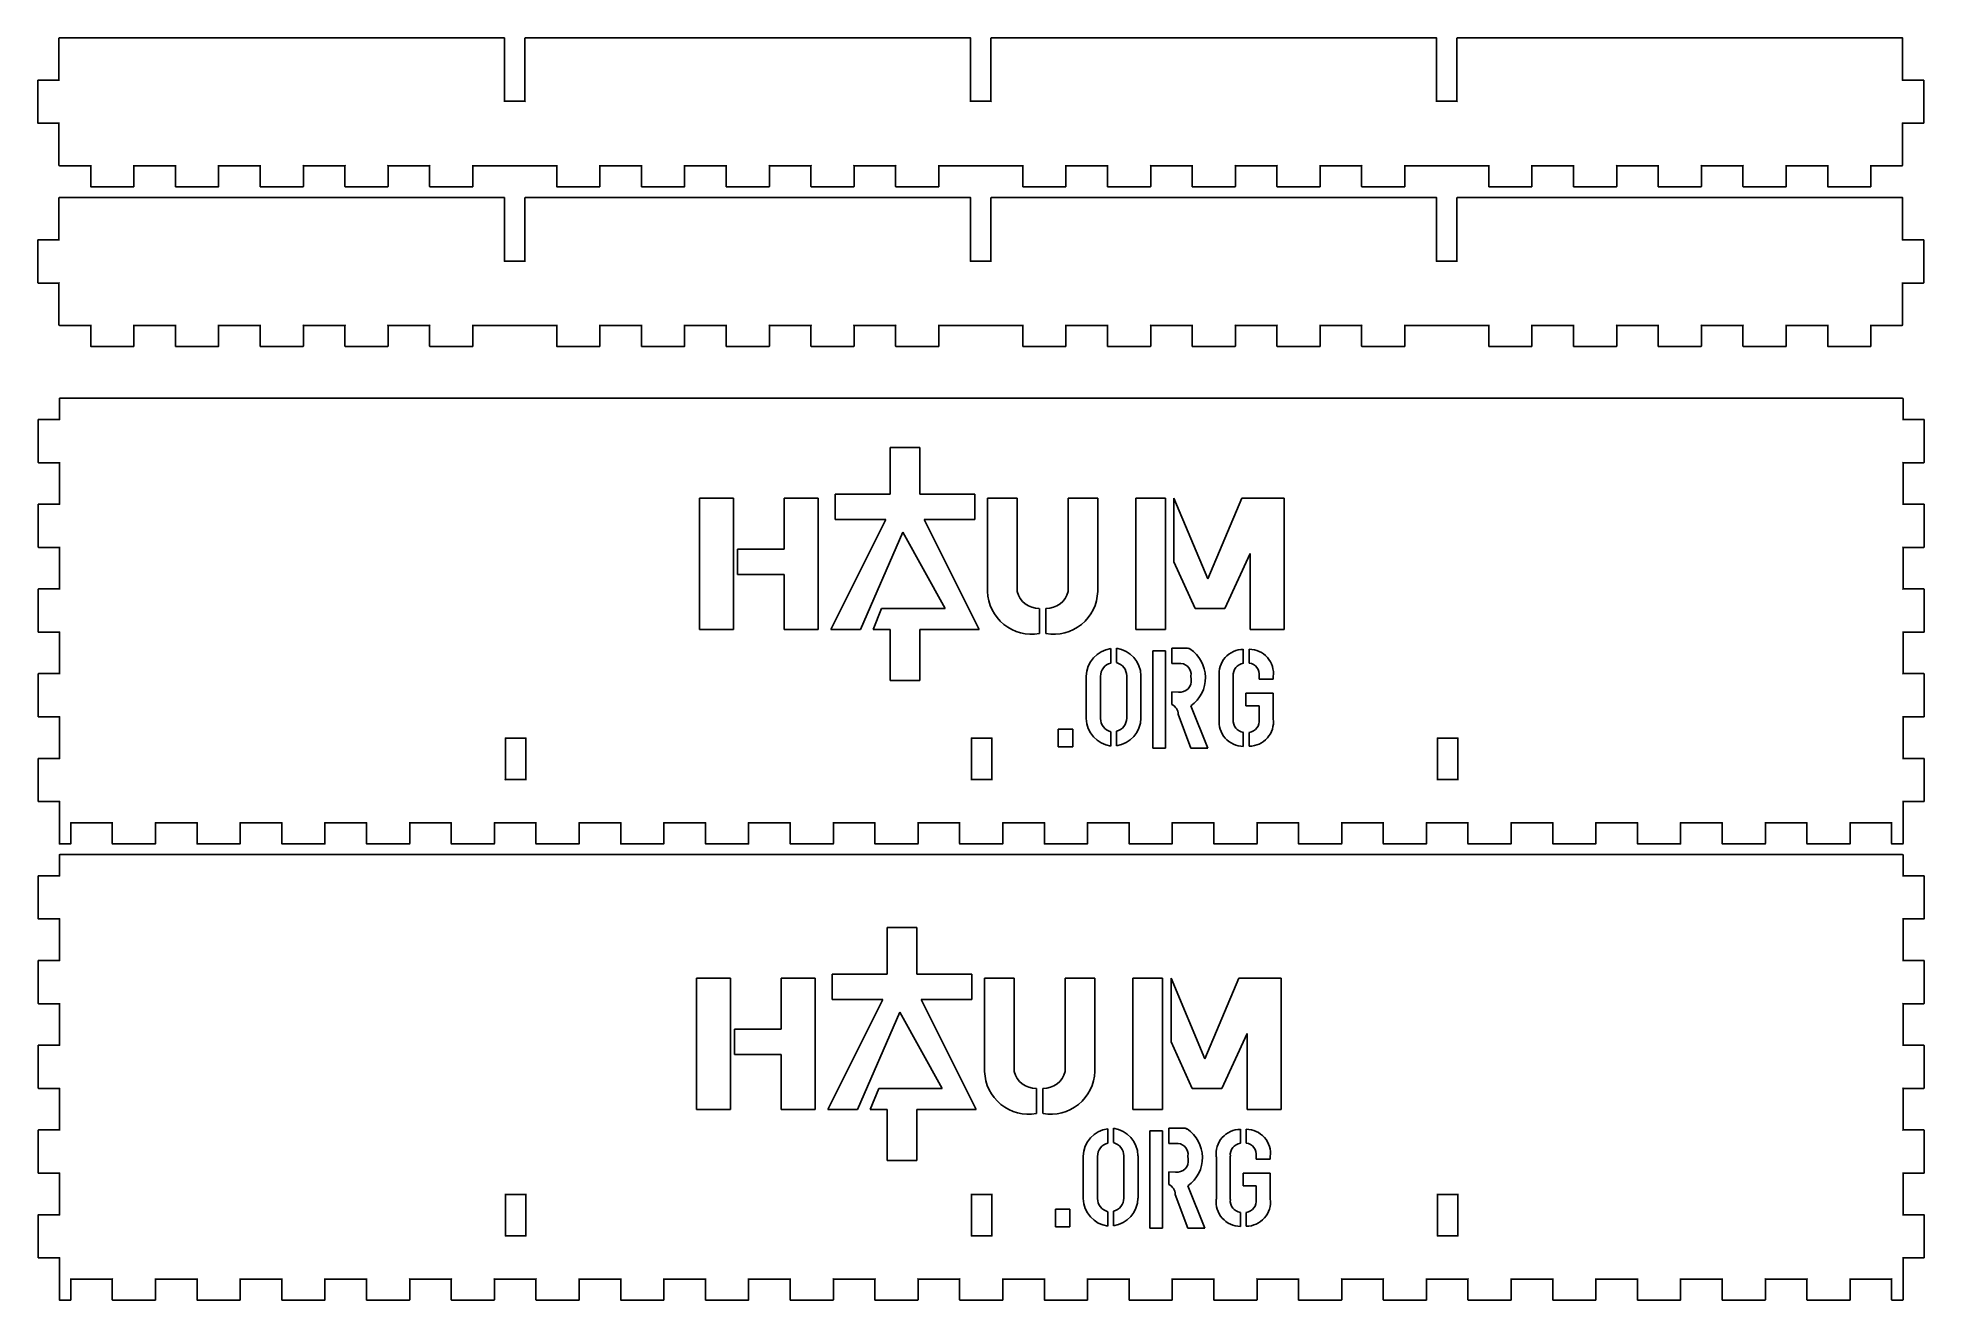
# Model space of a CAD drawing. Header units: millimetres. Extents: x -223 to 223, y -149 to 149.
import ezdxf

# ---------------------------------------------------------------- set-up
doc = ezdxf.new("R2010")
doc.units = ezdxf.units.MM
doc.layers.add('decoupe2', color=7, linetype='Continuous', lineweight=25, true_color=0x000000)
doc.layers.add('logo', color=1, linetype='Continuous', lineweight=25, true_color=0xff0000)

msp = doc.modelspace()

# ---------------------------------------------------------------- linework, layer by layer
at = {"layer": 'decoupe2', "color": 7, "true_color": 0xffffff}
for points in [[(-217.65, 148.9), (-217.65, 148.9), (-217.65, 138.9)], [(-112.55, 149), (-217.55, 149)], [(-112.45, 133.9), (-112.45, 148.9)], [(-107.65, 148.9), (-107.65, 133.9)], [(-2.55, 149), (-107.55, 149)], [(-2.45, 133.9), (-2.45, 148.9)], [(2.35, 148.9), (2.35, 133.9)], [(107.45, 149), (2.45, 149)], [(107.55, 133.9), (107.55, 148.9)], [(112.35, 148.9), (112.35, 133.9)], [(217.45, 149), (217.45, 149), (112.45, 149)], [(217.55, 138.9), (217.55, 148.9)], [(-222.65, 138.9), (-222.65, 128.9)], [(-217.55, 139), (-222.55, 139)], [(222.45, 139), (217.45, 139)], [(222.55, 128.9), (222.55, 138.9)], [(-107.55, 134), (-112.55, 134)], [(2.45, 134), (-2.55, 134)], [(112.45, 134), (107.45, 134)], [(-222.55, 128.8), (-217.55, 128.8)], [(-217.65, 128.9), (-217.65, 118.9)], [(217.45, 128.8), (222.45, 128.8)], [(217.55, 118.9), (217.55, 118.9), (217.55, 128.9)], [(-217.55, 118.8), (-210.05, 118.8)], [(-210.15, 118.9), (-210.15, 113.9)], [(-200.05, 118.8), (-190.05, 118.8)], [(-199.95, 113.9), (-199.95, 118.9)], [(-190.15, 118.9), (-190.15, 113.9)], [(-180.05, 118.8), (-170.05, 118.8)], [(-179.95, 113.9), (-179.95, 118.9)], [(-170.15, 118.9), (-170.15, 113.9)], [(-160.05, 118.8), (-150.05, 118.8)], [(-159.95, 113.9), (-159.95, 118.9)], [(-150.15, 118.9), (-150.15, 113.9)], [(-140.05, 118.8), (-130.05, 118.8)], [(-139.95, 113.9), (-139.95, 118.9)], [(-130.15, 118.9), (-130.15, 113.9)], [(-120.05, 118.8), (-112.55, 118.8), (-110.05, 118.8), (-107.55, 118.8), (-100.05, 118.8)], [(-119.95, 113.9), (-119.95, 118.9)], [(-100.15, 118.9), (-100.15, 113.9)], [(-90.05, 118.8), (-80.05, 118.8)], [(-89.95, 113.9), (-89.95, 118.9)], [(-80.15, 118.9), (-80.15, 113.9)], [(-70.05, 118.8), (-60.05, 118.8)], [(-69.95, 113.9), (-69.95, 118.9)], [(-60.15, 118.9), (-60.15, 113.9)], [(-50.05, 118.8), (-40.05, 118.8)], [(-49.95, 113.9), (-49.95, 118.9)], [(-40.15, 118.9), (-40.15, 113.9)], [(-30.05, 118.8), (-20.05, 118.8)], [(-29.95, 113.9), (-29.95, 118.9)], [(-20.15, 118.9), (-20.15, 113.9)], [(-10.05, 118.8), (-2.55, 118.8), (-0.05, 118.8), (2.45, 118.8), (9.95, 118.8)], [(-9.95, 113.9), (-9.95, 118.9)], [(9.85, 118.9), (9.85, 113.9)], [(19.95, 118.8), (29.95, 118.8)], [(20.05, 113.9), (20.05, 118.9)], [(29.85, 118.9), (29.85, 113.9)], [(39.95, 118.8), (49.95, 118.8)], [(40.05, 113.9), (40.05, 118.9)], [(49.85, 118.9), (49.85, 113.9)], [(59.95, 118.8), (69.95, 118.8)], [(60.05, 113.9), (60.05, 118.9)], [(69.85, 118.9), (69.85, 113.9)], [(79.95, 118.8), (89.95, 118.8)], [(80.05, 113.9), (80.05, 118.9)], [(89.85, 118.9), (89.85, 113.9)], [(99.95, 118.8), (107.45, 118.8), (109.95, 118.8), (112.45, 118.8), (119.95, 118.8)], [(100.05, 113.9), (100.05, 118.9)], [(119.85, 118.9), (119.85, 113.9)], [(129.95, 118.8), (139.95, 118.8)], [(130.05, 113.9), (130.05, 118.9)], [(139.85, 118.9), (139.85, 113.9)], [(149.95, 118.8), (159.95, 118.8)], [(150.05, 113.9), (150.05, 118.9)], [(159.85, 118.9), (159.85, 113.9)], [(169.95, 118.8), (179.95, 118.8)], [(170.05, 113.9), (170.05, 118.9)], [(179.85, 118.9), (179.85, 113.9)], [(189.95, 118.8), (199.95, 118.8)], [(190.05, 113.9), (190.05, 118.9)], [(199.85, 118.9), (199.85, 113.9)], [(209.95, 118.8), (217.45, 118.8)], [(210.05, 113.9), (210.05, 118.9)], [(-210.05, 113.8), (-200.05, 113.8)], [(-190.05, 113.8), (-180.05, 113.8)], [(-170.05, 113.8), (-160.05, 113.8)], [(-150.05, 113.8), (-140.05, 113.8)], [(-130.05, 113.8), (-120.05, 113.8)], [(-100.05, 113.8), (-90.05, 113.8)], [(-80.05, 113.8), (-70.05, 113.8)], [(-60.05, 113.8), (-50.05, 113.8)], [(-40.05, 113.8), (-30.05, 113.8)], [(-20.05, 113.8), (-10.05, 113.8)], [(9.95, 113.8), (19.95, 113.8)], [(29.95, 113.8), (39.95, 113.8)], [(49.95, 113.8), (59.95, 113.8)], [(69.95, 113.8), (79.95, 113.8)], [(89.95, 113.8), (99.95, 113.8)], [(119.95, 113.8), (129.95, 113.8)], [(139.95, 113.8), (149.95, 113.8)], [(159.95, 113.8), (169.95, 113.8)], [(179.95, 113.8), (189.95, 113.8)], [(199.95, 113.8), (209.95, 113.8)], [(-217.65, 111.2), (-217.65, 111.2), (-217.65, 101.2)], [(-112.55, 111.3), (-217.55, 111.3)], [(-112.45, 96.2), (-112.45, 111.2)], [(-107.65, 111.2), (-107.65, 96.2)], [(-2.55, 111.3), (-107.55, 111.3)], [(-2.45, 96.2), (-2.45, 111.2)], [(2.35, 111.2), (2.35, 96.2)], [(107.45, 111.3), (2.45, 111.3)], [(107.55, 96.2), (107.55, 111.2)], [(112.35, 111.2), (112.35, 96.2)], [(217.45, 111.3), (217.45, 111.3), (112.45, 111.3)], [(217.55, 101.2), (217.55, 111.2)], [(-222.65, 101.2), (-222.65, 91.2)], [(-217.55, 101.3), (-222.55, 101.3)], [(222.45, 101.3), (217.45, 101.3)], [(222.55, 91.2), (222.55, 101.2)], [(-107.55, 96.3), (-112.55, 96.3)], [(2.45, 96.3), (-2.55, 96.3)], [(112.45, 96.3), (107.45, 96.3)], [(-222.55, 91.1), (-217.55, 91.1)], [(-217.65, 91.2), (-217.65, 81.2)], [(217.45, 91.1), (222.45, 91.1)], [(217.55, 81.2), (217.55, 81.2), (217.55, 91.2)], [(-217.55, 81.1), (-210.05, 81.1)], [(-210.15, 81.2), (-210.15, 76.2)], [(-200.05, 81.1), (-190.05, 81.1)], [(-199.95, 76.2), (-199.95, 81.2)], [(-190.15, 81.2), (-190.15, 76.2)], [(-180.05, 81.1), (-170.05, 81.1)], [(-179.95, 76.2), (-179.95, 81.2)], [(-170.15, 81.2), (-170.15, 76.2)], [(-160.05, 81.1), (-150.05, 81.1)], [(-159.95, 76.2), (-159.95, 81.2)], [(-150.15, 81.2), (-150.15, 76.2)], [(-140.05, 81.1), (-130.05, 81.1)], [(-139.95, 76.2), (-139.95, 81.2)], [(-130.15, 81.2), (-130.15, 76.2)], [(-120.05, 81.1), (-112.55, 81.1), (-110.05, 81.1), (-107.55, 81.1), (-100.05, 81.1)], [(-119.95, 76.2), (-119.95, 81.2)], [(-100.15, 81.2), (-100.15, 76.2)], [(-90.05, 81.1), (-80.05, 81.1)], [(-89.95, 76.2), (-89.95, 81.2)], [(-80.15, 81.2), (-80.15, 76.2)], [(-70.05, 81.1), (-60.05, 81.1)], [(-69.95, 76.2), (-69.95, 81.2)], [(-60.15, 81.2), (-60.15, 76.2)], [(-50.05, 81.1), (-40.05, 81.1)], [(-49.95, 76.2), (-49.95, 81.2)], [(-40.15, 81.2), (-40.15, 76.2)], [(-30.05, 81.1), (-20.05, 81.1)], [(-29.95, 76.2), (-29.95, 81.2)], [(-20.15, 81.2), (-20.15, 76.2)], [(-10.05, 81.1), (-2.55, 81.1), (-0.05, 81.1), (2.45, 81.1), (9.95, 81.1)], [(-9.95, 76.2), (-9.95, 81.2)], [(9.85, 81.2), (9.85, 76.2)], [(19.95, 81.1), (29.95, 81.1)], [(20.05, 76.2), (20.05, 81.2)], [(29.85, 81.2), (29.85, 76.2)], [(39.95, 81.1), (49.95, 81.1)], [(40.05, 76.2), (40.05, 81.2)], [(49.85, 81.2), (49.85, 76.2)], [(59.95, 81.1), (69.95, 81.1)], [(60.05, 76.2), (60.05, 81.2)], [(69.85, 81.2), (69.85, 76.2)], [(79.95, 81.1), (89.95, 81.1)], [(80.05, 76.2), (80.05, 81.2)], [(89.85, 81.2), (89.85, 76.2)], [(99.95, 81.1), (107.45, 81.1), (109.95, 81.1), (112.45, 81.1), (119.95, 81.1)], [(100.05, 76.2), (100.05, 81.2)], [(119.85, 81.2), (119.85, 76.2)], [(129.95, 81.1), (139.95, 81.1)], [(130.05, 76.2), (130.05, 81.2)], [(139.85, 81.2), (139.85, 76.2)], [(149.95, 81.1), (159.95, 81.1)], [(150.05, 76.2), (150.05, 81.2)], [(159.85, 81.2), (159.85, 76.2)], [(169.95, 81.1), (179.95, 81.1)], [(170.05, 76.2), (170.05, 81.2)], [(179.85, 81.2), (179.85, 76.2)], [(189.95, 81.1), (199.95, 81.1)], [(190.05, 76.2), (190.05, 81.2)], [(199.85, 81.2), (199.85, 76.2)], [(209.95, 81.1), (217.45, 81.1)], [(210.05, 76.2), (210.05, 81.2)], [(-210.05, 76.1), (-200.05, 76.1)], [(-190.05, 76.1), (-180.05, 76.1)], [(-170.05, 76.1), (-160.05, 76.1)], [(-150.05, 76.1), (-140.05, 76.1)], [(-130.05, 76.1), (-120.05, 76.1)], [(-100.05, 76.1), (-90.05, 76.1)], [(-80.05, 76.1), (-70.05, 76.1)], [(-60.05, 76.1), (-50.05, 76.1)], [(-40.05, 76.1), (-30.05, 76.1)], [(-20.05, 76.1), (-10.05, 76.1)], [(9.95, 76.1), (19.95, 76.1)], [(29.95, 76.1), (39.95, 76.1)], [(49.95, 76.1), (59.95, 76.1)], [(69.95, 76.1), (79.95, 76.1)], [(89.95, 76.1), (99.95, 76.1)], [(119.95, 76.1), (129.95, 76.1)], [(139.95, 76.1), (149.95, 76.1)], [(159.95, 76.1), (169.95, 76.1)], [(179.95, 76.1), (189.95, 76.1)], [(199.95, 76.1), (209.95, 76.1)], [(-217.55, 63.8), (-217.55, 63.8), (-217.55, 58.8)], [(217.55, 63.9), (217.55, 63.9), (-217.45, 63.9)], [(217.65, 58.8), (217.65, 63.8)], [(-222.55, 58.8), (-222.55, 48.8)], [(-217.45, 58.9), (-222.45, 58.9)], [(222.55, 58.9), (217.55, 58.9)], [(222.65, 48.8), (222.65, 58.8)], [(-222.45, 48.7), (-217.45, 48.7)], [(-217.55, 48.8), (-217.55, 38.8)], [(217.55, 48.7), (222.55, 48.7)], [(217.65, 38.8), (217.65, 48.8)], [(-222.55, 38.8), (-222.55, 28.8)], [(-217.45, 38.9), (-222.45, 38.9)], [(222.55, 38.9), (217.55, 38.9)], [(222.65, 28.8), (222.65, 38.8)], [(-222.45, 28.7), (-217.45, 28.7)], [(-217.55, 28.8), (-217.55, 18.8)], [(217.55, 28.7), (222.55, 28.7)], [(217.65, 18.8), (217.65, 28.8)], [(-222.55, 18.8), (-222.55, 8.8)], [(-217.45, 18.9), (-222.45, 18.9)], [(222.55, 18.9), (217.55, 18.9)], [(222.65, 8.8), (222.65, 18.8)], [(-222.45, 8.7), (-217.45, 8.7)], [(-217.55, 8.8), (-217.55, -1.2)], [(217.55, 8.7), (222.55, 8.7)], [(217.65, -1.2), (217.65, 8.8)], [(-222.55, -1.2), (-222.55, -11.2)], [(-217.45, -1.1), (-222.45, -1.1)], [(222.55, -1.1), (217.55, -1.1)], [(222.65, -11.2), (222.65, -1.2)], [(-222.45, -11.3), (-217.45, -11.3)], [(-217.55, -11.2), (-217.55, -21.2)], [(217.55, -11.3), (222.55, -11.3)], [(217.65, -21.2), (217.65, -11.2)], [(-222.55, -21.2), (-222.55, -31.2)], [(-217.45, -21.1), (-222.45, -21.1)], [(222.55, -21.1), (217.55, -21.1)], [(222.65, -31.2), (222.65, -21.2)], [(-222.45, -31.3), (-217.45, -31.3)], [(-217.55, -31.2), (-217.55, -36.2), (-217.55, -41.2)], [(217.55, -31.3), (222.55, -31.3)], [(217.65, -41.2), (217.65, -36.2), (217.65, -31.2)], [(-214.95, -36.3), (-204.95, -36.3)], [(-214.85, -41.2), (-214.85, -36.2)], [(-205.05, -36.2), (-205.05, -41.2)], [(-194.95, -36.3), (-184.95, -36.3)], [(-194.85, -41.2), (-194.85, -36.2)], [(-185.05, -36.2), (-185.05, -41.2)], [(-174.95, -36.3), (-164.95, -36.3)], [(-174.85, -41.2), (-174.85, -36.2)], [(-165.05, -36.2), (-165.05, -41.2)], [(-154.95, -36.3), (-144.95, -36.3)], [(-154.85, -41.2), (-154.85, -36.2)], [(-145.05, -36.2), (-145.05, -41.2)], [(-134.95, -36.3), (-124.95, -36.3)], [(-134.85, -41.2), (-134.85, -36.2)], [(-125.05, -36.2), (-125.05, -41.2)], [(-114.95, -36.3), (-104.95, -36.3)], [(-114.85, -41.2), (-114.85, -36.2)], [(-105.05, -36.2), (-105.05, -41.2)], [(-94.95, -36.3), (-84.95, -36.3)], [(-94.85, -41.2), (-94.85, -36.2)], [(-85.05, -36.2), (-85.05, -41.2)], [(-74.95, -36.3), (-64.95, -36.3)], [(-74.85, -41.2), (-74.85, -36.2)], [(-65.05, -36.2), (-65.05, -41.2)], [(-54.95, -36.3), (-44.95, -36.3)], [(-54.85, -41.2), (-54.85, -36.2)], [(-45.05, -36.2), (-45.05, -41.2)], [(-34.95, -36.3), (-24.95, -36.3)], [(-34.85, -41.2), (-34.85, -36.2)], [(-25.05, -36.2), (-25.05, -41.2)], [(-14.95, -36.3), (-4.95, -36.3)], [(-14.85, -41.2), (-14.85, -36.2)], [(-5.05, -36.2), (-5.05, -41.2)], [(5.05, -36.3), (15.05, -36.3)], [(5.15, -41.2), (5.15, -36.2)], [(14.95, -36.2), (14.95, -41.2)], [(25.05, -36.3), (35.05, -36.3)], [(25.15, -41.2), (25.15, -36.2)], [(34.95, -36.2), (34.95, -41.2)], [(45.05, -36.3), (55.05, -36.3)], [(45.15, -41.2), (45.15, -36.2)], [(54.95, -36.2), (54.95, -41.2)], [(65.05, -36.3), (75.05, -36.3)], [(65.15, -41.2), (65.15, -36.2)], [(74.95, -36.2), (74.95, -41.2)], [(85.05, -36.3), (95.05, -36.3)], [(85.15, -41.2), (85.15, -36.2)], [(94.95, -36.2), (94.95, -41.2)], [(105.05, -36.3), (115.05, -36.3)], [(105.15, -41.2), (105.15, -36.2)], [(114.95, -36.2), (114.95, -41.2)], [(125.05, -36.3), (135.05, -36.3)], [(125.15, -41.2), (125.15, -36.2)], [(134.95, -36.2), (134.95, -41.2)], [(145.05, -36.3), (155.05, -36.3)], [(145.15, -41.2), (145.15, -36.2)], [(154.95, -36.2), (154.95, -41.2)], [(165.05, -36.3), (175.05, -36.3)], [(165.15, -41.2), (165.15, -36.2)], [(174.95, -36.2), (174.95, -41.2)], [(185.05, -36.3), (195.05, -36.3)], [(185.15, -41.2), (185.15, -36.2)], [(194.95, -36.2), (194.95, -41.2)], [(205.05, -36.3), (215.05, -36.3)], [(205.15, -41.2), (205.15, -36.2)], [(214.95, -36.2), (214.95, -41.2)], [(-217.55, -43.9), (-217.55, -43.9), (-217.55, -48.9)], [(-217.45, -41.3), (-214.95, -41.3)], [(217.55, -43.8), (217.55, -43.8), (-217.45, -43.8)], [(-204.95, -41.3), (-194.95, -41.3)], [(-184.95, -41.3), (-174.95, -41.3)], [(-164.95, -41.3), (-154.95, -41.3)], [(-144.95, -41.3), (-134.95, -41.3)], [(-124.95, -41.3), (-114.95, -41.3)], [(-104.95, -41.3), (-94.95, -41.3)], [(-84.95, -41.3), (-74.95, -41.3)], [(-64.95, -41.3), (-54.95, -41.3)], [(-44.95, -41.3), (-34.95, -41.3)], [(-24.95, -41.3), (-14.95, -41.3)], [(-4.95, -41.3), (5.05, -41.3)], [(15.05, -41.3), (25.05, -41.3)], [(35.05, -41.3), (45.05, -41.3)], [(55.05, -41.3), (65.05, -41.3)], [(75.05, -41.3), (85.05, -41.3)], [(95.05, -41.3), (105.05, -41.3)], [(115.05, -41.3), (125.05, -41.3)], [(135.05, -41.3), (145.05, -41.3)], [(155.05, -41.3), (165.05, -41.3)], [(175.05, -41.3), (185.05, -41.3)], [(195.05, -41.3), (205.05, -41.3)], [(215.05, -41.3), (217.55, -41.3)], [(217.65, -48.9), (217.65, -43.9)], [(-222.55, -48.9), (-222.55, -58.9)], [(-217.45, -48.8), (-222.45, -48.8)], [(222.55, -48.8), (217.55, -48.8)], [(222.65, -58.9), (222.65, -48.9)], [(-222.45, -59), (-217.45, -59)], [(-217.55, -58.9), (-217.55, -68.9)], [(217.55, -59), (222.55, -59)], [(217.65, -68.9), (217.65, -58.9)], [(-222.55, -68.9), (-222.55, -78.9)], [(-217.45, -68.8), (-222.45, -68.8)], [(222.55, -68.8), (217.55, -68.8)], [(222.65, -78.9), (222.65, -68.9)], [(-222.45, -79), (-217.45, -79)], [(-217.55, -78.9), (-217.55, -88.9)], [(217.55, -79), (222.55, -79)], [(217.65, -88.9), (217.65, -78.9)], [(-222.55, -88.9), (-222.55, -98.9)], [(-217.45, -88.8), (-222.45, -88.8)], [(222.55, -88.8), (217.55, -88.8)], [(222.65, -98.9), (222.65, -88.9)], [(-222.45, -99), (-217.45, -99)], [(-217.55, -98.9), (-217.55, -108.9)], [(217.55, -99), (222.55, -99)], [(217.65, -108.9), (217.65, -98.9)], [(-222.55, -108.9), (-222.55, -118.9)], [(-217.45, -108.8), (-222.45, -108.8)], [(222.55, -108.8), (217.55, -108.8)], [(222.65, -118.9), (222.65, -108.9)], [(-222.45, -119), (-217.45, -119)], [(-217.55, -118.9), (-217.55, -128.9)], [(217.55, -119), (222.55, -119)], [(217.65, -128.9), (217.65, -118.9)], [(-222.55, -128.9), (-222.55, -138.9)], [(-217.45, -128.8), (-222.45, -128.8)], [(222.55, -128.8), (217.55, -128.8)], [(222.65, -138.9), (222.65, -128.9)], [(-222.45, -139), (-217.45, -139)], [(-217.55, -138.9), (-217.55, -143.9), (-217.55, -148.9)], [(217.55, -139), (222.55, -139)], [(217.65, -148.9), (217.65, -143.9), (217.65, -138.9)], [(-214.95, -144), (-204.95, -144)], [(-214.85, -148.9), (-214.85, -143.9)], [(-205.05, -143.9), (-205.05, -148.9)], [(-194.95, -144), (-184.95, -144)], [(-194.85, -148.9), (-194.85, -143.9)], [(-185.05, -143.9), (-185.05, -148.9)], [(-174.95, -144), (-164.95, -144)], [(-174.85, -148.9), (-174.85, -143.9)], [(-165.05, -143.9), (-165.05, -148.9)], [(-154.95, -144), (-144.95, -144)], [(-154.85, -148.9), (-154.85, -143.9)], [(-145.05, -143.9), (-145.05, -148.9)], [(-134.95, -144), (-124.95, -144)], [(-134.85, -148.9), (-134.85, -143.9)], [(-125.05, -143.9), (-125.05, -148.9)], [(-114.95, -144), (-104.95, -144)], [(-114.85, -148.9), (-114.85, -143.9)], [(-105.05, -143.9), (-105.05, -148.9)], [(-94.95, -144), (-84.95, -144)], [(-94.85, -148.9), (-94.85, -143.9)], [(-85.05, -143.9), (-85.05, -148.9)], [(-74.95, -144), (-64.95, -144)], [(-74.85, -148.9), (-74.85, -143.9)], [(-65.05, -143.9), (-65.05, -148.9)], [(-54.95, -144), (-44.95, -144)], [(-54.85, -148.9), (-54.85, -143.9)], [(-45.05, -143.9), (-45.05, -148.9)], [(-34.95, -144), (-24.95, -144)], [(-34.85, -148.9), (-34.85, -143.9)], [(-25.05, -143.9), (-25.05, -148.9)], [(-14.95, -144), (-4.95, -144)], [(-14.85, -148.9), (-14.85, -143.9)], [(-5.05, -143.9), (-5.05, -148.9)], [(5.05, -144), (15.05, -144)], [(5.15, -148.9), (5.15, -143.9)], [(14.95, -143.9), (14.95, -148.9)], [(25.05, -144), (35.05, -144)], [(25.15, -148.9), (25.15, -143.9)], [(34.95, -143.9), (34.95, -148.9)], [(45.05, -144), (55.05, -144)], [(45.15, -148.9), (45.15, -143.9)], [(54.95, -143.9), (54.95, -148.9)], [(65.05, -144), (75.05, -144)], [(65.15, -148.9), (65.15, -143.9)], [(74.95, -143.9), (74.95, -148.9)], [(85.05, -144), (95.05, -144)], [(85.15, -148.9), (85.15, -143.9)], [(94.95, -143.9), (94.95, -148.9)], [(105.05, -144), (115.05, -144)], [(105.15, -148.9), (105.15, -143.9)], [(114.95, -143.9), (114.95, -148.9)], [(125.05, -144), (135.05, -144)], [(125.15, -148.9), (125.15, -143.9)], [(134.95, -143.9), (134.95, -148.9)], [(145.05, -144), (155.05, -144)], [(145.15, -148.9), (145.15, -143.9)], [(154.95, -143.9), (154.95, -148.9)], [(165.05, -144), (175.05, -144)], [(165.15, -148.9), (165.15, -143.9)], [(174.95, -143.9), (174.95, -148.9)], [(185.05, -144), (195.05, -144)], [(185.15, -148.9), (185.15, -143.9)], [(194.95, -143.9), (194.95, -148.9)], [(205.05, -144), (215.05, -144)], [(205.15, -148.9), (205.15, -143.9)], [(214.95, -143.9), (214.95, -148.9)], [(-217.45, -149), (-214.95, -149)], [(-204.95, -149), (-194.95, -149)], [(-184.95, -149), (-174.95, -149)], [(-164.95, -149), (-154.95, -149)], [(-144.95, -149), (-134.95, -149)], [(-124.95, -149), (-114.95, -149)], [(-104.95, -149), (-94.95, -149)], [(-84.95, -149), (-74.95, -149)], [(-64.95, -149), (-54.95, -149)], [(-44.95, -149), (-34.95, -149)], [(-24.95, -149), (-14.95, -149)], [(-4.95, -149), (5.05, -149)], [(15.05, -149), (25.05, -149)], [(35.05, -149), (45.05, -149)], [(55.05, -149), (65.05, -149)], [(75.05, -149), (85.05, -149)], [(95.05, -149), (105.05, -149)], [(115.05, -149), (125.05, -149)], [(135.05, -149), (145.05, -149)], [(155.05, -149), (165.05, -149)], [(175.05, -149), (185.05, -149)], [(195.05, -149), (205.05, -149)], [(215.05, -149), (217.55, -149)]]:
    msp.add_lwpolyline(points, dxfattribs=at)
at = {"layer": 'decoupe2', "color": 5, "true_color": 0x0000ff}
for points in [[(-112.35, -16.31), (-107.35, -16.31)], [(-112.25, -26.21), (-112.25, -16.21)], [(-107.45, -16.21), (-107.45, -26.21)], [(-2.35, -16.31), (2.65, -16.31)], [(-2.25, -26.21), (-2.25, -16.21)], [(2.55, -16.21), (2.55, -26.21)], [(107.65, -16.31), (112.65, -16.31)], [(107.75, -26.21), (107.75, -16.21)], [(112.55, -16.21), (112.55, -26.21)], [(-107.35, -26.1), (-112.35, -26.1)], [(2.65, -26.1), (-2.35, -26.1)], [(112.65, -26.1), (107.65, -26.1)], [(-112.35, -124.01), (-107.35, -124.01)], [(-112.25, -133.9), (-112.25, -123.9)], [(-107.45, -123.9), (-107.45, -133.9)], [(-2.35, -124.01), (2.65, -124.01)], [(-2.25, -133.9), (-2.25, -123.9)], [(2.55, -123.9), (2.55, -133.9)], [(107.65, -124.01), (112.65, -124.01)], [(107.75, -133.9), (107.75, -123.9)], [(112.55, -123.9), (112.55, -133.9)], [(-107.35, -133.8), (-112.35, -133.8)], [(2.65, -133.8), (-2.35, -133.8)], [(112.65, -133.8), (107.65, -133.8)]]:
    msp.add_lwpolyline(points, dxfattribs=at)
at = {"layer": 'decoupe2', "color": 7, "true_color": 0xffffff}
for points in [[(-217.55, 149), (-217.61, 149), (-217.65, 148.96), (-217.65, 148.9)], [(-112.45, 148.9), (-112.45, 148.96), (-112.49, 149), (-112.55, 149)], [(-107.55, 149), (-107.61, 149), (-107.65, 148.96), (-107.65, 148.9)], [(-2.45, 148.9), (-2.45, 148.96), (-2.49, 149), (-2.55, 149)], [(2.45, 149), (2.39, 149), (2.35, 148.96), (2.35, 148.9)], [(107.55, 148.9), (107.55, 148.96), (107.51, 149), (107.45, 149)], [(112.45, 149), (112.39, 149), (112.35, 148.96), (112.35, 148.9)], [(217.55, 148.9), (217.55, 148.96), (217.51, 149), (217.45, 149)], [(-222.55, 139), (-222.61, 139), (-222.65, 138.96), (-222.65, 138.9)], [(-217.65, 138.9), (-217.65, 138.96), (-217.61, 139), (-217.55, 139)], [(217.45, 139), (217.5, 139), (217.55, 138.96), (217.55, 138.9)], [(222.55, 138.9), (222.55, 138.96), (222.51, 139), (222.45, 139)], [(-112.55, 134), (-112.5, 134), (-112.45, 133.96), (-112.45, 133.9)], [(-107.65, 133.9), (-107.65, 133.96), (-107.61, 134), (-107.55, 134)], [(-2.55, 134), (-2.5, 134), (-2.45, 133.96), (-2.45, 133.9)], [(2.35, 133.9), (2.35, 133.96), (2.39, 134), (2.45, 134)], [(107.45, 134), (107.5, 134), (107.55, 133.96), (107.55, 133.9)], [(112.35, 133.9), (112.35, 133.96), (112.39, 134), (112.45, 134)], [(-222.65, 128.9), (-222.65, 128.85), (-222.61, 128.8), (-222.55, 128.8)], [(-217.55, 128.8), (-217.61, 128.8), (-217.65, 128.84), (-217.65, 128.9)], [(217.55, 128.9), (217.55, 128.85), (217.51, 128.8), (217.45, 128.8)], [(222.45, 128.8), (222.5, 128.8), (222.55, 128.84), (222.55, 128.9)], [(-217.65, 118.9), (-217.65, 118.85), (-217.61, 118.8), (-217.55, 118.8)], [(-210.05, 118.8), (-210.11, 118.8), (-210.15, 118.84), (-210.15, 118.9)], [(-199.95, 118.9), (-199.95, 118.85), (-199.99, 118.8), (-200.05, 118.8)], [(-190.05, 118.8), (-190.11, 118.8), (-190.15, 118.84), (-190.15, 118.9)], [(-179.95, 118.9), (-179.95, 118.85), (-179.99, 118.8), (-180.05, 118.8)], [(-170.05, 118.8), (-170.11, 118.8), (-170.15, 118.84), (-170.15, 118.9)], [(-159.95, 118.9), (-159.95, 118.85), (-159.99, 118.8), (-160.05, 118.8)], [(-150.05, 118.8), (-150.11, 118.8), (-150.15, 118.84), (-150.15, 118.9)], [(-139.95, 118.9), (-139.95, 118.85), (-139.99, 118.8), (-140.05, 118.8)], [(-130.05, 118.8), (-130.11, 118.8), (-130.15, 118.84), (-130.15, 118.9)], [(-119.95, 118.9), (-119.95, 118.85), (-119.99, 118.8), (-120.05, 118.8)], [(-100.05, 118.8), (-100.11, 118.8), (-100.15, 118.84), (-100.15, 118.9)], [(-89.95, 118.9), (-89.95, 118.85), (-89.99, 118.8), (-90.05, 118.8)], [(-80.05, 118.8), (-80.11, 118.8), (-80.15, 118.84), (-80.15, 118.9)], [(-69.95, 118.9), (-69.95, 118.85), (-69.99, 118.8), (-70.05, 118.8)], [(-60.05, 118.8), (-60.11, 118.8), (-60.15, 118.84), (-60.15, 118.9)], [(-49.95, 118.9), (-49.95, 118.85), (-49.99, 118.8), (-50.05, 118.8)], [(-40.05, 118.8), (-40.11, 118.8), (-40.15, 118.84), (-40.15, 118.9)], [(-29.95, 118.9), (-29.95, 118.85), (-29.99, 118.8), (-30.05, 118.8)], [(-20.05, 118.8), (-20.11, 118.8), (-20.15, 118.84), (-20.15, 118.9)], [(-9.95, 118.9), (-9.95, 118.85), (-9.99, 118.8), (-10.05, 118.8)], [(9.95, 118.8), (9.89, 118.8), (9.85, 118.84), (9.85, 118.9)], [(20.05, 118.9), (20.05, 118.85), (20.01, 118.8), (19.95, 118.8)], [(29.95, 118.8), (29.89, 118.8), (29.85, 118.84), (29.85, 118.9)], [(40.05, 118.9), (40.05, 118.85), (40.01, 118.8), (39.95, 118.8)], [(49.95, 118.8), (49.89, 118.8), (49.85, 118.84), (49.85, 118.9)], [(60.05, 118.9), (60.05, 118.85), (60.01, 118.8), (59.95, 118.8)], [(69.95, 118.8), (69.89, 118.8), (69.85, 118.84), (69.85, 118.9)], [(80.05, 118.9), (80.05, 118.85), (80.01, 118.8), (79.95, 118.8)], [(89.95, 118.8), (89.89, 118.8), (89.85, 118.84), (89.85, 118.9)], [(100.05, 118.9), (100.05, 118.85), (100.01, 118.8), (99.95, 118.8)], [(119.95, 118.8), (119.89, 118.8), (119.85, 118.84), (119.85, 118.9)], [(130.05, 118.9), (130.05, 118.85), (130.01, 118.8), (129.95, 118.8)], [(139.95, 118.8), (139.89, 118.8), (139.85, 118.84), (139.85, 118.9)], [(150.05, 118.9), (150.05, 118.85), (150.01, 118.8), (149.95, 118.8)], [(159.95, 118.8), (159.89, 118.8), (159.85, 118.84), (159.85, 118.9)], [(170.05, 118.9), (170.05, 118.85), (170.01, 118.8), (169.95, 118.8)], [(179.95, 118.8), (179.89, 118.8), (179.85, 118.84), (179.85, 118.9)], [(190.05, 118.9), (190.05, 118.85), (190.01, 118.8), (189.95, 118.8)], [(199.95, 118.8), (199.89, 118.8), (199.85, 118.84), (199.85, 118.9)], [(210.05, 118.9), (210.05, 118.85), (210.01, 118.8), (209.95, 118.8)], [(217.45, 118.8), (217.5, 118.8), (217.55, 118.84), (217.55, 118.9)], [(-210.15, 113.9), (-210.15, 113.85), (-210.11, 113.8), (-210.05, 113.8)], [(-200.05, 113.8), (-200, 113.8), (-199.95, 113.84), (-199.95, 113.9)], [(-190.15, 113.9), (-190.15, 113.85), (-190.11, 113.8), (-190.05, 113.8)], [(-180.05, 113.8), (-180, 113.8), (-179.95, 113.84), (-179.95, 113.9)], [(-170.15, 113.9), (-170.15, 113.85), (-170.11, 113.8), (-170.05, 113.8)], [(-160.05, 113.8), (-160, 113.8), (-159.95, 113.84), (-159.95, 113.9)], [(-150.15, 113.9), (-150.15, 113.85), (-150.11, 113.8), (-150.05, 113.8)], [(-140.05, 113.8), (-140, 113.8), (-139.95, 113.84), (-139.95, 113.9)], [(-130.15, 113.9), (-130.15, 113.85), (-130.11, 113.8), (-130.05, 113.8)], [(-120.05, 113.8), (-120, 113.8), (-119.95, 113.84), (-119.95, 113.9)], [(-100.15, 113.9), (-100.15, 113.85), (-100.11, 113.8), (-100.05, 113.8)], [(-90.05, 113.8), (-90, 113.8), (-89.95, 113.84), (-89.95, 113.9)], [(-80.15, 113.9), (-80.15, 113.85), (-80.11, 113.8), (-80.05, 113.8)], [(-70.05, 113.8), (-70, 113.8), (-69.95, 113.84), (-69.95, 113.9)], [(-60.15, 113.9), (-60.15, 113.85), (-60.11, 113.8), (-60.05, 113.8)], [(-50.05, 113.8), (-50, 113.8), (-49.95, 113.84), (-49.95, 113.9)], [(-40.15, 113.9), (-40.15, 113.85), (-40.11, 113.8), (-40.05, 113.8)], [(-30.05, 113.8), (-30, 113.8), (-29.95, 113.84), (-29.95, 113.9)], [(-20.15, 113.9), (-20.15, 113.85), (-20.11, 113.8), (-20.05, 113.8)], [(-10.05, 113.8), (-10, 113.8), (-9.95, 113.84), (-9.95, 113.9)], [(9.85, 113.9), (9.85, 113.85), (9.89, 113.8), (9.95, 113.8)], [(19.95, 113.8), (20, 113.8), (20.05, 113.84), (20.05, 113.9)], [(29.85, 113.9), (29.85, 113.85), (29.89, 113.8), (29.95, 113.8)], [(39.95, 113.8), (40, 113.8), (40.05, 113.84), (40.05, 113.9)], [(49.85, 113.9), (49.85, 113.85), (49.89, 113.8), (49.95, 113.8)], [(59.95, 113.8), (60, 113.8), (60.05, 113.84), (60.05, 113.9)], [(69.85, 113.9), (69.85, 113.85), (69.89, 113.8), (69.95, 113.8)], [(79.95, 113.8), (80, 113.8), (80.05, 113.84), (80.05, 113.9)], [(89.85, 113.9), (89.85, 113.85), (89.89, 113.8), (89.95, 113.8)], [(99.95, 113.8), (100, 113.8), (100.05, 113.84), (100.05, 113.9)], [(119.85, 113.9), (119.85, 113.85), (119.89, 113.8), (119.95, 113.8)], [(129.95, 113.8), (130, 113.8), (130.05, 113.84), (130.05, 113.9)], [(139.85, 113.9), (139.85, 113.85), (139.89, 113.8), (139.95, 113.8)], [(149.95, 113.8), (150, 113.8), (150.05, 113.84), (150.05, 113.9)], [(159.85, 113.9), (159.85, 113.85), (159.89, 113.8), (159.95, 113.8)], [(169.95, 113.8), (170, 113.8), (170.05, 113.84), (170.05, 113.9)], [(179.85, 113.9), (179.85, 113.85), (179.89, 113.8), (179.95, 113.8)], [(189.95, 113.8), (190, 113.8), (190.05, 113.84), (190.05, 113.9)], [(199.85, 113.9), (199.85, 113.85), (199.89, 113.8), (199.95, 113.8)], [(209.95, 113.8), (210, 113.8), (210.05, 113.84), (210.05, 113.9)], [(-217.55, 111.3), (-217.61, 111.3), (-217.65, 111.26), (-217.65, 111.2)], [(-112.45, 111.2), (-112.45, 111.26), (-112.49, 111.3), (-112.55, 111.3)], [(-107.55, 111.3), (-107.61, 111.3), (-107.65, 111.26), (-107.65, 111.2)], [(-2.45, 111.2), (-2.45, 111.26), (-2.49, 111.3), (-2.55, 111.3)], [(2.45, 111.3), (2.39, 111.3), (2.35, 111.26), (2.35, 111.2)], [(107.55, 111.2), (107.55, 111.26), (107.51, 111.3), (107.45, 111.3)], [(112.45, 111.3), (112.39, 111.3), (112.35, 111.26), (112.35, 111.2)], [(217.55, 111.2), (217.55, 111.26), (217.51, 111.3), (217.45, 111.3)], [(-222.55, 101.3), (-222.61, 101.3), (-222.65, 101.26), (-222.65, 101.2)], [(-217.65, 101.2), (-217.65, 101.26), (-217.61, 101.3), (-217.55, 101.3)], [(217.45, 101.3), (217.5, 101.3), (217.55, 101.26), (217.55, 101.2)], [(222.55, 101.2), (222.55, 101.26), (222.51, 101.3), (222.45, 101.3)], [(-112.55, 96.3), (-112.5, 96.3), (-112.45, 96.26), (-112.45, 96.2)], [(-107.65, 96.2), (-107.65, 96.26), (-107.61, 96.3), (-107.55, 96.3)], [(-2.55, 96.3), (-2.5, 96.3), (-2.45, 96.26), (-2.45, 96.2)], [(2.35, 96.2), (2.35, 96.26), (2.39, 96.3), (2.45, 96.3)], [(107.45, 96.3), (107.5, 96.3), (107.55, 96.26), (107.55, 96.2)], [(112.35, 96.2), (112.35, 96.26), (112.39, 96.3), (112.45, 96.3)], [(-222.65, 91.2), (-222.65, 91.15), (-222.61, 91.1), (-222.55, 91.1)], [(-217.55, 91.1), (-217.61, 91.1), (-217.65, 91.14), (-217.65, 91.2)], [(217.55, 91.2), (217.55, 91.15), (217.51, 91.1), (217.45, 91.1)], [(222.45, 91.1), (222.5, 91.1), (222.55, 91.14), (222.55, 91.2)], [(-217.65, 81.2), (-217.65, 81.15), (-217.61, 81.1), (-217.55, 81.1)], [(-210.05, 81.1), (-210.11, 81.1), (-210.15, 81.14), (-210.15, 81.2)], [(-199.95, 81.2), (-199.95, 81.15), (-199.99, 81.1), (-200.05, 81.1)], [(-190.05, 81.1), (-190.11, 81.1), (-190.15, 81.14), (-190.15, 81.2)], [(-179.95, 81.2), (-179.95, 81.15), (-179.99, 81.1), (-180.05, 81.1)], [(-170.05, 81.1), (-170.11, 81.1), (-170.15, 81.14), (-170.15, 81.2)], [(-159.95, 81.2), (-159.95, 81.15), (-159.99, 81.1), (-160.05, 81.1)], [(-150.05, 81.1), (-150.11, 81.1), (-150.15, 81.14), (-150.15, 81.2)], [(-139.95, 81.2), (-139.95, 81.15), (-139.99, 81.1), (-140.05, 81.1)], [(-130.05, 81.1), (-130.11, 81.1), (-130.15, 81.14), (-130.15, 81.2)], [(-119.95, 81.2), (-119.95, 81.15), (-119.99, 81.1), (-120.05, 81.1)], [(-100.05, 81.1), (-100.11, 81.1), (-100.15, 81.14), (-100.15, 81.2)], [(-89.95, 81.2), (-89.95, 81.15), (-89.99, 81.1), (-90.05, 81.1)], [(-80.05, 81.1), (-80.11, 81.1), (-80.15, 81.14), (-80.15, 81.2)], [(-69.95, 81.2), (-69.95, 81.15), (-69.99, 81.1), (-70.05, 81.1)], [(-60.05, 81.1), (-60.11, 81.1), (-60.15, 81.14), (-60.15, 81.2)], [(-49.95, 81.2), (-49.95, 81.15), (-49.99, 81.1), (-50.05, 81.1)], [(-40.05, 81.1), (-40.11, 81.1), (-40.15, 81.14), (-40.15, 81.2)], [(-29.95, 81.2), (-29.95, 81.15), (-29.99, 81.1), (-30.05, 81.1)], [(-20.05, 81.1), (-20.11, 81.1), (-20.15, 81.14), (-20.15, 81.2)], [(-9.95, 81.2), (-9.95, 81.15), (-9.99, 81.1), (-10.05, 81.1)], [(9.95, 81.1), (9.89, 81.1), (9.85, 81.14), (9.85, 81.2)], [(20.05, 81.2), (20.05, 81.15), (20.01, 81.1), (19.95, 81.1)], [(29.95, 81.1), (29.89, 81.1), (29.85, 81.14), (29.85, 81.2)], [(40.05, 81.2), (40.05, 81.15), (40.01, 81.1), (39.95, 81.1)], [(49.95, 81.1), (49.89, 81.1), (49.85, 81.14), (49.85, 81.2)], [(60.05, 81.2), (60.05, 81.15), (60.01, 81.1), (59.95, 81.1)], [(69.95, 81.1), (69.89, 81.1), (69.85, 81.14), (69.85, 81.2)], [(80.05, 81.2), (80.05, 81.15), (80.01, 81.1), (79.95, 81.1)], [(89.95, 81.1), (89.89, 81.1), (89.85, 81.14), (89.85, 81.2)], [(100.05, 81.2), (100.05, 81.15), (100.01, 81.1), (99.95, 81.1)], [(119.95, 81.1), (119.89, 81.1), (119.85, 81.14), (119.85, 81.2)], [(130.05, 81.2), (130.05, 81.15), (130.01, 81.1), (129.95, 81.1)], [(139.95, 81.1), (139.89, 81.1), (139.85, 81.14), (139.85, 81.2)], [(150.05, 81.2), (150.05, 81.15), (150.01, 81.1), (149.95, 81.1)], [(159.95, 81.1), (159.89, 81.1), (159.85, 81.14), (159.85, 81.2)], [(170.05, 81.2), (170.05, 81.15), (170.01, 81.1), (169.95, 81.1)], [(179.95, 81.1), (179.89, 81.1), (179.85, 81.14), (179.85, 81.2)], [(190.05, 81.2), (190.05, 81.15), (190.01, 81.1), (189.95, 81.1)], [(199.95, 81.1), (199.89, 81.1), (199.85, 81.14), (199.85, 81.2)], [(210.05, 81.2), (210.05, 81.15), (210.01, 81.1), (209.95, 81.1)], [(217.45, 81.1), (217.5, 81.1), (217.55, 81.14), (217.55, 81.2)], [(-210.15, 76.2), (-210.15, 76.15), (-210.11, 76.1), (-210.05, 76.1)], [(-200.05, 76.1), (-200, 76.1), (-199.95, 76.14), (-199.95, 76.2)], [(-190.15, 76.2), (-190.15, 76.15), (-190.11, 76.1), (-190.05, 76.1)], [(-180.05, 76.1), (-180, 76.1), (-179.95, 76.14), (-179.95, 76.2)], [(-170.15, 76.2), (-170.15, 76.15), (-170.11, 76.1), (-170.05, 76.1)], [(-160.05, 76.1), (-160, 76.1), (-159.95, 76.14), (-159.95, 76.2)], [(-150.15, 76.2), (-150.15, 76.15), (-150.11, 76.1), (-150.05, 76.1)], [(-140.05, 76.1), (-140, 76.1), (-139.95, 76.14), (-139.95, 76.2)], [(-130.15, 76.2), (-130.15, 76.15), (-130.11, 76.1), (-130.05, 76.1)], [(-120.05, 76.1), (-120, 76.1), (-119.95, 76.14), (-119.95, 76.2)], [(-100.15, 76.2), (-100.15, 76.15), (-100.11, 76.1), (-100.05, 76.1)], [(-90.05, 76.1), (-90, 76.1), (-89.95, 76.14), (-89.95, 76.2)], [(-80.15, 76.2), (-80.15, 76.15), (-80.11, 76.1), (-80.05, 76.1)], [(-70.05, 76.1), (-70, 76.1), (-69.95, 76.14), (-69.95, 76.2)], [(-60.15, 76.2), (-60.15, 76.15), (-60.11, 76.1), (-60.05, 76.1)], [(-50.05, 76.1), (-50, 76.1), (-49.95, 76.14), (-49.95, 76.2)], [(-40.15, 76.2), (-40.15, 76.15), (-40.11, 76.1), (-40.05, 76.1)], [(-30.05, 76.1), (-30, 76.1), (-29.95, 76.14), (-29.95, 76.2)], [(-20.15, 76.2), (-20.15, 76.15), (-20.11, 76.1), (-20.05, 76.1)], [(-10.05, 76.1), (-10, 76.1), (-9.95, 76.14), (-9.95, 76.2)], [(9.85, 76.2), (9.85, 76.15), (9.89, 76.1), (9.95, 76.1)], [(19.95, 76.1), (20, 76.1), (20.05, 76.14), (20.05, 76.2)], [(29.85, 76.2), (29.85, 76.15), (29.89, 76.1), (29.95, 76.1)], [(39.95, 76.1), (40, 76.1), (40.05, 76.14), (40.05, 76.2)], [(49.85, 76.2), (49.85, 76.15), (49.89, 76.1), (49.95, 76.1)], [(59.95, 76.1), (60, 76.1), (60.05, 76.14), (60.05, 76.2)], [(69.85, 76.2), (69.85, 76.15), (69.89, 76.1), (69.95, 76.1)], [(79.95, 76.1), (80, 76.1), (80.05, 76.14), (80.05, 76.2)], [(89.85, 76.2), (89.85, 76.15), (89.89, 76.1), (89.95, 76.1)], [(99.95, 76.1), (100, 76.1), (100.05, 76.14), (100.05, 76.2)], [(119.85, 76.2), (119.85, 76.15), (119.89, 76.1), (119.95, 76.1)], [(129.95, 76.1), (130, 76.1), (130.05, 76.14), (130.05, 76.2)], [(139.85, 76.2), (139.85, 76.15), (139.89, 76.1), (139.95, 76.1)], [(149.95, 76.1), (150, 76.1), (150.05, 76.14), (150.05, 76.2)], [(159.85, 76.2), (159.85, 76.15), (159.89, 76.1), (159.95, 76.1)], [(169.95, 76.1), (170, 76.1), (170.05, 76.14), (170.05, 76.2)], [(179.85, 76.2), (179.85, 76.15), (179.89, 76.1), (179.95, 76.1)], [(189.95, 76.1), (190, 76.1), (190.05, 76.14), (190.05, 76.2)], [(199.85, 76.2), (199.85, 76.15), (199.89, 76.1), (199.95, 76.1)], [(209.95, 76.1), (210, 76.1), (210.05, 76.14), (210.05, 76.2)], [(-217.45, 63.9), (-217.5, 63.9), (-217.55, 63.86), (-217.55, 63.8)], [(217.65, 63.8), (217.65, 63.85), (217.61, 63.9), (217.55, 63.9)], [(-222.45, 58.9), (-222.5, 58.9), (-222.55, 58.86), (-222.55, 58.8)], [(-217.55, 58.8), (-217.55, 58.85), (-217.51, 58.9), (-217.45, 58.9)], [(217.55, 58.9), (217.61, 58.9), (217.65, 58.86), (217.65, 58.8)], [(222.65, 58.8), (222.65, 58.85), (222.61, 58.9), (222.55, 58.9)], [(-222.55, 48.8), (-222.55, 48.74), (-222.51, 48.7), (-222.45, 48.7)], [(-217.45, 48.7), (-217.5, 48.7), (-217.55, 48.74), (-217.55, 48.8)], [(217.65, 48.8), (217.65, 48.74), (217.61, 48.7), (217.55, 48.7)], [(222.55, 48.7), (222.61, 48.7), (222.65, 48.74), (222.65, 48.8)], [(-222.45, 38.9), (-222.5, 38.9), (-222.55, 38.86), (-222.55, 38.8)], [(-217.55, 38.8), (-217.55, 38.85), (-217.51, 38.9), (-217.45, 38.9)], [(217.55, 38.9), (217.61, 38.9), (217.65, 38.86), (217.65, 38.8)], [(222.65, 38.8), (222.65, 38.85), (222.61, 38.9), (222.55, 38.9)], [(-222.55, 28.8), (-222.55, 28.74), (-222.51, 28.7), (-222.45, 28.7)], [(-217.45, 28.7), (-217.5, 28.7), (-217.55, 28.74), (-217.55, 28.8)], [(217.65, 28.8), (217.65, 28.74), (217.61, 28.7), (217.55, 28.7)], [(222.55, 28.7), (222.61, 28.7), (222.65, 28.74), (222.65, 28.8)], [(-222.45, 18.9), (-222.5, 18.9), (-222.55, 18.86), (-222.55, 18.8)], [(-217.55, 18.8), (-217.55, 18.85), (-217.51, 18.9), (-217.45, 18.9)], [(217.55, 18.9), (217.61, 18.9), (217.65, 18.86), (217.65, 18.8)], [(222.65, 18.8), (222.65, 18.85), (222.61, 18.9), (222.55, 18.9)], [(-222.55, 8.8), (-222.55, 8.74), (-222.51, 8.7), (-222.45, 8.7)], [(-217.45, 8.7), (-217.5, 8.7), (-217.55, 8.74), (-217.55, 8.8)], [(217.65, 8.8), (217.65, 8.74), (217.61, 8.7), (217.55, 8.7)], [(222.55, 8.7), (222.61, 8.7), (222.65, 8.74), (222.65, 8.8)], [(-222.45, -1.1), (-222.5, -1.1), (-222.55, -1.14), (-222.55, -1.2)], [(-217.55, -1.2), (-217.55, -1.15), (-217.51, -1.1), (-217.45, -1.1)], [(217.55, -1.1), (217.61, -1.1), (217.65, -1.14), (217.65, -1.2)], [(222.65, -1.2), (222.65, -1.15), (222.61, -1.1), (222.55, -1.1)], [(-222.55, -11.2), (-222.55, -11.26), (-222.51, -11.3), (-222.45, -11.3)], [(-217.45, -11.3), (-217.5, -11.3), (-217.55, -11.26), (-217.55, -11.2)], [(217.65, -11.2), (217.65, -11.26), (217.61, -11.3), (217.55, -11.3)], [(222.55, -11.3), (222.61, -11.3), (222.65, -11.26), (222.65, -11.2)], [(-222.45, -21.1), (-222.5, -21.1), (-222.55, -21.14), (-222.55, -21.2)], [(-217.55, -21.2), (-217.55, -21.15), (-217.51, -21.1), (-217.45, -21.1)], [(217.55, -21.1), (217.61, -21.1), (217.65, -21.14), (217.65, -21.2)], [(222.65, -21.2), (222.65, -21.15), (222.61, -21.1), (222.55, -21.1)], [(-222.55, -31.2), (-222.55, -31.26), (-222.51, -31.3), (-222.45, -31.3)], [(-217.45, -31.3), (-217.5, -31.3), (-217.55, -31.26), (-217.55, -31.2)], [(217.65, -31.2), (217.65, -31.26), (217.61, -31.3), (217.55, -31.3)], [(222.55, -31.3), (222.61, -31.3), (222.65, -31.26), (222.65, -31.2)], [(-214.85, -36.2), (-214.85, -36.26), (-214.89, -36.3), (-214.95, -36.3)], [(-204.95, -36.3), (-205, -36.3), (-205.05, -36.26), (-205.05, -36.2)], [(-194.85, -36.2), (-194.85, -36.26), (-194.89, -36.3), (-194.95, -36.3)], [(-184.95, -36.3), (-185, -36.3), (-185.05, -36.26), (-185.05, -36.2)], [(-174.85, -36.2), (-174.85, -36.26), (-174.89, -36.3), (-174.95, -36.3)], [(-164.95, -36.3), (-165, -36.3), (-165.05, -36.26), (-165.05, -36.2)], [(-154.85, -36.2), (-154.85, -36.26), (-154.89, -36.3), (-154.95, -36.3)], [(-144.95, -36.3), (-145, -36.3), (-145.05, -36.26), (-145.05, -36.2)], [(-134.85, -36.2), (-134.85, -36.26), (-134.89, -36.3), (-134.95, -36.3)], [(-124.95, -36.3), (-125, -36.3), (-125.05, -36.26), (-125.05, -36.2)], [(-114.85, -36.2), (-114.85, -36.26), (-114.89, -36.3), (-114.95, -36.3)], [(-104.95, -36.3), (-105, -36.3), (-105.05, -36.26), (-105.05, -36.2)], [(-94.85, -36.2), (-94.85, -36.26), (-94.89, -36.3), (-94.95, -36.3)], [(-84.95, -36.3), (-85, -36.3), (-85.05, -36.26), (-85.05, -36.2)], [(-74.85, -36.2), (-74.85, -36.26), (-74.89, -36.3), (-74.95, -36.3)], [(-64.95, -36.3), (-65, -36.3), (-65.05, -36.26), (-65.05, -36.2)], [(-54.85, -36.2), (-54.85, -36.26), (-54.89, -36.3), (-54.95, -36.3)], [(-44.95, -36.3), (-45, -36.3), (-45.05, -36.26), (-45.05, -36.2)], [(-34.85, -36.2), (-34.85, -36.26), (-34.89, -36.3), (-34.95, -36.3)], [(-24.95, -36.3), (-25, -36.3), (-25.05, -36.26), (-25.05, -36.2)], [(-14.85, -36.2), (-14.85, -36.26), (-14.89, -36.3), (-14.95, -36.3)], [(-4.95, -36.3), (-5, -36.3), (-5.05, -36.26), (-5.05, -36.2)], [(5.15, -36.2), (5.15, -36.26), (5.11, -36.3), (5.05, -36.3)], [(15.05, -36.3), (15, -36.3), (14.95, -36.26), (14.95, -36.2)], [(25.15, -36.2), (25.15, -36.26), (25.11, -36.3), (25.05, -36.3)], [(35.05, -36.3), (35, -36.3), (34.95, -36.26), (34.95, -36.2)], [(45.15, -36.2), (45.15, -36.26), (45.11, -36.3), (45.05, -36.3)], [(55.05, -36.3), (55, -36.3), (54.95, -36.26), (54.95, -36.2)], [(65.15, -36.2), (65.15, -36.26), (65.11, -36.3), (65.05, -36.3)], [(75.05, -36.3), (75, -36.3), (74.95, -36.26), (74.95, -36.2)], [(85.15, -36.2), (85.15, -36.26), (85.11, -36.3), (85.05, -36.3)], [(95.05, -36.3), (95, -36.3), (94.95, -36.26), (94.95, -36.2)], [(105.15, -36.2), (105.15, -36.26), (105.11, -36.3), (105.05, -36.3)], [(115.05, -36.3), (115, -36.3), (114.95, -36.26), (114.95, -36.2)], [(125.15, -36.2), (125.15, -36.26), (125.11, -36.3), (125.05, -36.3)], [(135.05, -36.3), (135, -36.3), (134.95, -36.26), (134.95, -36.2)], [(145.15, -36.2), (145.15, -36.26), (145.11, -36.3), (145.05, -36.3)], [(155.05, -36.3), (155, -36.3), (154.95, -36.26), (154.95, -36.2)], [(165.15, -36.2), (165.15, -36.26), (165.11, -36.3), (165.05, -36.3)], [(175.05, -36.3), (175, -36.3), (174.95, -36.26), (174.95, -36.2)], [(185.15, -36.2), (185.15, -36.26), (185.11, -36.3), (185.05, -36.3)], [(195.05, -36.3), (195, -36.3), (194.95, -36.26), (194.95, -36.2)], [(205.15, -36.2), (205.15, -36.26), (205.11, -36.3), (205.05, -36.3)], [(215.05, -36.3), (215, -36.3), (214.95, -36.26), (214.95, -36.2)], [(-217.55, -41.2), (-217.55, -41.26), (-217.51, -41.3), (-217.45, -41.3)], [(-217.45, -43.8), (-217.5, -43.8), (-217.55, -43.84), (-217.55, -43.9)], [(-214.95, -41.3), (-214.89, -41.3), (-214.85, -41.26), (-214.85, -41.2)], [(-205.05, -41.2), (-205.05, -41.26), (-205.01, -41.3), (-204.95, -41.3)], [(-194.95, -41.3), (-194.89, -41.3), (-194.85, -41.26), (-194.85, -41.2)], [(-185.05, -41.2), (-185.05, -41.26), (-185.01, -41.3), (-184.95, -41.3)], [(-174.95, -41.3), (-174.89, -41.3), (-174.85, -41.26), (-174.85, -41.2)], [(-165.05, -41.2), (-165.05, -41.26), (-165.01, -41.3), (-164.95, -41.3)], [(-154.95, -41.3), (-154.89, -41.3), (-154.85, -41.26), (-154.85, -41.2)], [(-145.05, -41.2), (-145.05, -41.26), (-145.01, -41.3), (-144.95, -41.3)], [(-134.95, -41.3), (-134.89, -41.3), (-134.85, -41.26), (-134.85, -41.2)], [(-125.05, -41.2), (-125.05, -41.26), (-125.01, -41.3), (-124.95, -41.3)], [(-114.95, -41.3), (-114.89, -41.3), (-114.85, -41.26), (-114.85, -41.2)], [(-105.05, -41.2), (-105.05, -41.26), (-105.01, -41.3), (-104.95, -41.3)], [(-94.95, -41.3), (-94.89, -41.3), (-94.85, -41.26), (-94.85, -41.2)], [(-85.05, -41.2), (-85.05, -41.26), (-85.01, -41.3), (-84.95, -41.3)], [(-74.95, -41.3), (-74.89, -41.3), (-74.85, -41.26), (-74.85, -41.2)], [(-65.05, -41.2), (-65.05, -41.26), (-65.01, -41.3), (-64.95, -41.3)], [(-54.95, -41.3), (-54.89, -41.3), (-54.85, -41.26), (-54.85, -41.2)], [(-45.05, -41.2), (-45.05, -41.26), (-45.01, -41.3), (-44.95, -41.3)], [(-34.95, -41.3), (-34.89, -41.3), (-34.85, -41.26), (-34.85, -41.2)], [(-25.05, -41.2), (-25.05, -41.26), (-25.01, -41.3), (-24.95, -41.3)], [(-14.95, -41.3), (-14.89, -41.3), (-14.85, -41.26), (-14.85, -41.2)], [(-5.05, -41.2), (-5.05, -41.26), (-5.01, -41.3), (-4.95, -41.3)], [(5.05, -41.3), (5.11, -41.3), (5.15, -41.26), (5.15, -41.2)], [(14.95, -41.2), (14.95, -41.26), (14.99, -41.3), (15.05, -41.3)], [(25.05, -41.3), (25.11, -41.3), (25.15, -41.26), (25.15, -41.2)], [(34.95, -41.2), (34.95, -41.26), (34.99, -41.3), (35.05, -41.3)], [(45.05, -41.3), (45.11, -41.3), (45.15, -41.26), (45.15, -41.2)], [(54.95, -41.2), (54.95, -41.26), (54.99, -41.3), (55.05, -41.3)], [(65.05, -41.3), (65.11, -41.3), (65.15, -41.26), (65.15, -41.2)], [(74.95, -41.2), (74.95, -41.26), (74.99, -41.3), (75.05, -41.3)], [(85.05, -41.3), (85.11, -41.3), (85.15, -41.26), (85.15, -41.2)], [(94.95, -41.2), (94.95, -41.26), (94.99, -41.3), (95.05, -41.3)], [(105.05, -41.3), (105.11, -41.3), (105.15, -41.26), (105.15, -41.2)], [(114.95, -41.2), (114.95, -41.26), (114.99, -41.3), (115.05, -41.3)], [(125.05, -41.3), (125.11, -41.3), (125.15, -41.26), (125.15, -41.2)], [(134.95, -41.2), (134.95, -41.26), (134.99, -41.3), (135.05, -41.3)], [(145.05, -41.3), (145.11, -41.3), (145.15, -41.26), (145.15, -41.2)], [(154.95, -41.2), (154.95, -41.26), (154.99, -41.3), (155.05, -41.3)], [(165.05, -41.3), (165.11, -41.3), (165.15, -41.26), (165.15, -41.2)], [(174.95, -41.2), (174.95, -41.26), (174.99, -41.3), (175.05, -41.3)], [(185.05, -41.3), (185.11, -41.3), (185.15, -41.26), (185.15, -41.2)], [(194.95, -41.2), (194.95, -41.26), (194.99, -41.3), (195.05, -41.3)], [(205.05, -41.3), (205.11, -41.3), (205.15, -41.26), (205.15, -41.2)], [(214.95, -41.2), (214.95, -41.26), (214.99, -41.3), (215.05, -41.3)], [(217.55, -41.3), (217.61, -41.3), (217.65, -41.26), (217.65, -41.2)], [(217.65, -43.9), (217.65, -43.85), (217.61, -43.8), (217.55, -43.8)], [(-222.45, -48.8), (-222.5, -48.8), (-222.55, -48.84), (-222.55, -48.9)], [(-217.55, -48.9), (-217.55, -48.85), (-217.51, -48.8), (-217.45, -48.8)], [(217.55, -48.8), (217.61, -48.8), (217.65, -48.84), (217.65, -48.9)], [(222.65, -48.9), (222.65, -48.85), (222.61, -48.8), (222.55, -48.8)], [(-222.55, -58.9), (-222.55, -58.96), (-222.51, -59), (-222.45, -59)], [(-217.45, -59), (-217.5, -59), (-217.55, -58.96), (-217.55, -58.9)], [(217.65, -58.9), (217.65, -58.96), (217.61, -59), (217.55, -59)], [(222.55, -59), (222.61, -59), (222.65, -58.96), (222.65, -58.9)], [(-222.45, -68.8), (-222.5, -68.8), (-222.55, -68.84), (-222.55, -68.9)], [(-217.55, -68.9), (-217.55, -68.85), (-217.51, -68.8), (-217.45, -68.8)], [(217.55, -68.8), (217.61, -68.8), (217.65, -68.84), (217.65, -68.9)], [(222.65, -68.9), (222.65, -68.85), (222.61, -68.8), (222.55, -68.8)], [(-222.55, -78.9), (-222.55, -78.96), (-222.51, -79), (-222.45, -79)], [(-217.45, -79), (-217.5, -79), (-217.55, -78.96), (-217.55, -78.9)], [(217.65, -78.9), (217.65, -78.96), (217.61, -79), (217.55, -79)], [(222.55, -79), (222.61, -79), (222.65, -78.96), (222.65, -78.9)], [(-222.45, -88.8), (-222.5, -88.8), (-222.55, -88.84), (-222.55, -88.9)], [(-217.55, -88.9), (-217.55, -88.85), (-217.51, -88.8), (-217.45, -88.8)], [(217.55, -88.8), (217.61, -88.8), (217.65, -88.84), (217.65, -88.9)], [(222.65, -88.9), (222.65, -88.85), (222.61, -88.8), (222.55, -88.8)], [(-222.55, -98.9), (-222.55, -98.96), (-222.51, -99), (-222.45, -99)], [(-217.45, -99), (-217.5, -99), (-217.55, -98.96), (-217.55, -98.9)], [(217.65, -98.9), (217.65, -98.96), (217.61, -99), (217.55, -99)], [(222.55, -99), (222.61, -99), (222.65, -98.96), (222.65, -98.9)], [(-222.45, -108.8), (-222.5, -108.8), (-222.55, -108.84), (-222.55, -108.9)], [(-217.55, -108.9), (-217.55, -108.85), (-217.51, -108.8), (-217.45, -108.8)], [(217.55, -108.8), (217.61, -108.8), (217.65, -108.84), (217.65, -108.9)], [(222.65, -108.9), (222.65, -108.85), (222.61, -108.8), (222.55, -108.8)], [(-222.55, -118.9), (-222.55, -118.96), (-222.51, -119), (-222.45, -119)], [(-217.45, -119), (-217.5, -119), (-217.55, -118.96), (-217.55, -118.9)], [(217.65, -118.9), (217.65, -118.96), (217.61, -119), (217.55, -119)], [(222.55, -119), (222.61, -119), (222.65, -118.96), (222.65, -118.9)], [(-222.45, -128.8), (-222.5, -128.8), (-222.55, -128.84), (-222.55, -128.9)], [(-217.55, -128.9), (-217.55, -128.85), (-217.51, -128.8), (-217.45, -128.8)], [(217.55, -128.8), (217.61, -128.8), (217.65, -128.84), (217.65, -128.9)], [(222.65, -128.9), (222.65, -128.85), (222.61, -128.8), (222.55, -128.8)], [(-222.55, -138.9), (-222.55, -138.96), (-222.51, -139), (-222.45, -139)], [(-217.45, -139), (-217.5, -139), (-217.55, -138.96), (-217.55, -138.9)], [(217.65, -138.9), (217.65, -138.96), (217.61, -139), (217.55, -139)], [(222.55, -139), (222.61, -139), (222.65, -138.96), (222.65, -138.9)], [(-214.85, -143.9), (-214.85, -143.96), (-214.89, -144), (-214.95, -144)], [(-204.95, -144), (-205, -144), (-205.05, -143.96), (-205.05, -143.9)], [(-194.85, -143.9), (-194.85, -143.96), (-194.89, -144), (-194.95, -144)], [(-184.95, -144), (-185, -144), (-185.05, -143.96), (-185.05, -143.9)], [(-174.85, -143.9), (-174.85, -143.96), (-174.89, -144), (-174.95, -144)], [(-164.95, -144), (-165, -144), (-165.05, -143.96), (-165.05, -143.9)], [(-154.85, -143.9), (-154.85, -143.96), (-154.89, -144), (-154.95, -144)], [(-144.95, -144), (-145, -144), (-145.05, -143.96), (-145.05, -143.9)], [(-134.85, -143.9), (-134.85, -143.96), (-134.89, -144), (-134.95, -144)], [(-124.95, -144), (-125, -144), (-125.05, -143.96), (-125.05, -143.9)], [(-114.85, -143.9), (-114.85, -143.96), (-114.89, -144), (-114.95, -144)], [(-104.95, -144), (-105, -144), (-105.05, -143.96), (-105.05, -143.9)], [(-94.85, -143.9), (-94.85, -143.96), (-94.89, -144), (-94.95, -144)], [(-84.95, -144), (-85, -144), (-85.05, -143.96), (-85.05, -143.9)], [(-74.85, -143.9), (-74.85, -143.96), (-74.89, -144), (-74.95, -144)], [(-64.95, -144), (-65, -144), (-65.05, -143.96), (-65.05, -143.9)], [(-54.85, -143.9), (-54.85, -143.96), (-54.89, -144), (-54.95, -144)], [(-44.95, -144), (-45, -144), (-45.05, -143.96), (-45.05, -143.9)], [(-34.85, -143.9), (-34.85, -143.96), (-34.89, -144), (-34.95, -144)], [(-24.95, -144), (-25, -144), (-25.05, -143.96), (-25.05, -143.9)], [(-14.85, -143.9), (-14.85, -143.96), (-14.89, -144), (-14.95, -144)], [(-4.95, -144), (-5, -144), (-5.05, -143.96), (-5.05, -143.9)], [(5.15, -143.9), (5.15, -143.96), (5.11, -144), (5.05, -144)], [(15.05, -144), (15, -144), (14.95, -143.96), (14.95, -143.9)], [(25.15, -143.9), (25.15, -143.96), (25.11, -144), (25.05, -144)], [(35.05, -144), (35, -144), (34.95, -143.96), (34.95, -143.9)], [(45.15, -143.9), (45.15, -143.96), (45.11, -144), (45.05, -144)], [(55.05, -144), (55, -144), (54.95, -143.96), (54.95, -143.9)], [(65.15, -143.9), (65.15, -143.96), (65.11, -144), (65.05, -144)], [(75.05, -144), (75, -144), (74.95, -143.96), (74.95, -143.9)], [(85.15, -143.9), (85.15, -143.96), (85.11, -144), (85.05, -144)], [(95.05, -144), (95, -144), (94.95, -143.96), (94.95, -143.9)], [(105.15, -143.9), (105.15, -143.96), (105.11, -144), (105.05, -144)], [(115.05, -144), (115, -144), (114.95, -143.96), (114.95, -143.9)], [(125.15, -143.9), (125.15, -143.96), (125.11, -144), (125.05, -144)], [(135.05, -144), (135, -144), (134.95, -143.96), (134.95, -143.9)], [(145.15, -143.9), (145.15, -143.96), (145.11, -144), (145.05, -144)], [(155.05, -144), (155, -144), (154.95, -143.96), (154.95, -143.9)], [(165.15, -143.9), (165.15, -143.96), (165.11, -144), (165.05, -144)], [(175.05, -144), (175, -144), (174.95, -143.96), (174.95, -143.9)], [(185.15, -143.9), (185.15, -143.96), (185.11, -144), (185.05, -144)], [(195.05, -144), (195, -144), (194.95, -143.96), (194.95, -143.9)], [(205.15, -143.9), (205.15, -143.96), (205.11, -144), (205.05, -144)], [(215.05, -144), (215, -144), (214.95, -143.96), (214.95, -143.9)], [(-217.55, -148.9), (-217.55, -148.96), (-217.51, -149), (-217.45, -149)], [(-214.95, -149), (-214.89, -149), (-214.85, -148.96), (-214.85, -148.9)], [(-205.05, -148.9), (-205.05, -148.96), (-205.01, -149), (-204.95, -149)], [(-194.95, -149), (-194.89, -149), (-194.85, -148.96), (-194.85, -148.9)], [(-185.05, -148.9), (-185.05, -148.96), (-185.01, -149), (-184.95, -149)], [(-174.95, -149), (-174.89, -149), (-174.85, -148.96), (-174.85, -148.9)], [(-165.05, -148.9), (-165.05, -148.96), (-165.01, -149), (-164.95, -149)], [(-154.95, -149), (-154.89, -149), (-154.85, -148.96), (-154.85, -148.9)], [(-145.05, -148.9), (-145.05, -148.96), (-145.01, -149), (-144.95, -149)], [(-134.95, -149), (-134.89, -149), (-134.85, -148.96), (-134.85, -148.9)], [(-125.05, -148.9), (-125.05, -148.96), (-125.01, -149), (-124.95, -149)], [(-114.95, -149), (-114.89, -149), (-114.85, -148.96), (-114.85, -148.9)], [(-105.05, -148.9), (-105.05, -148.96), (-105.01, -149), (-104.95, -149)], [(-94.95, -149), (-94.89, -149), (-94.85, -148.96), (-94.85, -148.9)], [(-85.05, -148.9), (-85.05, -148.96), (-85.01, -149), (-84.95, -149)], [(-74.95, -149), (-74.89, -149), (-74.85, -148.96), (-74.85, -148.9)], [(-65.05, -148.9), (-65.05, -148.96), (-65.01, -149), (-64.95, -149)], [(-54.95, -149), (-54.89, -149), (-54.85, -148.96), (-54.85, -148.9)], [(-45.05, -148.9), (-45.05, -148.96), (-45.01, -149), (-44.95, -149)], [(-34.95, -149), (-34.89, -149), (-34.85, -148.96), (-34.85, -148.9)], [(-25.05, -148.9), (-25.05, -148.96), (-25.01, -149), (-24.95, -149)], [(-14.95, -149), (-14.89, -149), (-14.85, -148.96), (-14.85, -148.9)], [(-5.05, -148.9), (-5.05, -148.96), (-5.01, -149), (-4.95, -149)], [(5.05, -149), (5.11, -149), (5.15, -148.96), (5.15, -148.9)], [(14.95, -148.9), (14.95, -148.96), (14.99, -149), (15.05, -149)], [(25.05, -149), (25.11, -149), (25.15, -148.96), (25.15, -148.9)], [(34.95, -148.9), (34.95, -148.96), (34.99, -149), (35.05, -149)], [(45.05, -149), (45.11, -149), (45.15, -148.96), (45.15, -148.9)], [(54.95, -148.9), (54.95, -148.96), (54.99, -149), (55.05, -149)], [(65.05, -149), (65.11, -149), (65.15, -148.96), (65.15, -148.9)], [(74.95, -148.9), (74.95, -148.96), (74.99, -149), (75.05, -149)], [(85.05, -149), (85.11, -149), (85.15, -148.96), (85.15, -148.9)], [(94.95, -148.9), (94.95, -148.96), (94.99, -149), (95.05, -149)], [(105.05, -149), (105.11, -149), (105.15, -148.96), (105.15, -148.9)], [(114.95, -148.9), (114.95, -148.96), (114.99, -149), (115.05, -149)], [(125.05, -149), (125.11, -149), (125.15, -148.96), (125.15, -148.9)], [(134.95, -148.9), (134.95, -148.96), (134.99, -149), (135.05, -149)], [(145.05, -149), (145.11, -149), (145.15, -148.96), (145.15, -148.9)], [(154.95, -148.9), (154.95, -148.96), (154.99, -149), (155.05, -149)], [(165.05, -149), (165.11, -149), (165.15, -148.96), (165.15, -148.9)], [(174.95, -148.9), (174.95, -148.96), (174.99, -149), (175.05, -149)], [(185.05, -149), (185.11, -149), (185.15, -148.96), (185.15, -148.9)], [(194.95, -148.9), (194.95, -148.96), (194.99, -149), (195.05, -149)], [(205.05, -149), (205.11, -149), (205.15, -148.96), (205.15, -148.9)], [(214.95, -148.9), (214.95, -148.96), (214.99, -149), (215.05, -149)], [(217.55, -149), (217.61, -149), (217.65, -148.96), (217.65, -148.9)]]:
    msp.add_open_spline(points, degree=3, dxfattribs=at)
at = {"layer": 'decoupe2', "color": 5, "true_color": 0x0000ff}
for points in [[(-112.25, -16.21), (-112.25, -16.26), (-112.29, -16.31), (-112.35, -16.31)], [(-107.35, -16.31), (-107.41, -16.31), (-107.45, -16.26), (-107.45, -16.21)], [(-2.25, -16.21), (-2.25, -16.26), (-2.29, -16.31), (-2.35, -16.31)], [(2.65, -16.31), (2.59, -16.31), (2.55, -16.26), (2.55, -16.21)], [(107.75, -16.21), (107.75, -16.26), (107.71, -16.31), (107.65, -16.31)], [(112.65, -16.31), (112.59, -16.31), (112.55, -16.26), (112.55, -16.21)], [(-112.35, -26.1), (-112.3, -26.1), (-112.25, -26.15), (-112.25, -26.21)], [(-107.45, -26.2), (-107.45, -26.15), (-107.41, -26.1), (-107.35, -26.1)], [(-2.35, -26.1), (-2.3, -26.1), (-2.25, -26.15), (-2.25, -26.21)], [(2.55, -26.2), (2.55, -26.15), (2.59, -26.1), (2.65, -26.1)], [(107.65, -26.1), (107.7, -26.1), (107.75, -26.15), (107.75, -26.21)], [(112.55, -26.2), (112.55, -26.15), (112.59, -26.1), (112.65, -26.1)], [(-112.25, -123.9), (-112.25, -123.96), (-112.29, -124.01), (-112.35, -124.01)], [(-107.35, -124.01), (-107.41, -124.01), (-107.45, -123.96), (-107.45, -123.9)], [(-2.25, -123.9), (-2.25, -123.96), (-2.29, -124.01), (-2.35, -124.01)], [(2.65, -124.01), (2.59, -124.01), (2.55, -123.96), (2.55, -123.9)], [(107.75, -123.9), (107.75, -123.96), (107.71, -124.01), (107.65, -124.01)], [(112.65, -124.01), (112.59, -124.01), (112.55, -123.96), (112.55, -123.9)], [(-112.35, -133.8), (-112.3, -133.8), (-112.25, -133.85), (-112.25, -133.9)], [(-107.45, -133.9), (-107.45, -133.85), (-107.41, -133.8), (-107.35, -133.8)], [(-2.35, -133.8), (-2.3, -133.8), (-2.25, -133.85), (-2.25, -133.9)], [(2.55, -133.9), (2.55, -133.85), (2.59, -133.8), (2.65, -133.8)], [(107.65, -133.8), (107.7, -133.8), (107.75, -133.85), (107.75, -133.9)], [(112.55, -133.9), (112.55, -133.85), (112.59, -133.8), (112.65, -133.8)]]:
    msp.add_open_spline(points, degree=3, dxfattribs=at)
at = {"layer": 'logo'}
for p, q in [((-14.45, 52.3), (-21.45, 52.3)), ((-21.45, 52.3), (-21.45, 41.3)), ((-14.45, 41.3), (-14.45, 52.3)), ((-66.45, 40.3), (-58.45, 40.3)), ((-66.45, 9.3), (-66.45, 40.3)), ((-58.45, 40.3), (-58.45, 9.3)), ((-46.45, 28.3), (-46.45, 40.3)), ((-46.45, 40.3), (-38.45, 40.3)), ((-38.45, 40.3), (-38.45, 9.3)), ((-21.45, 41.3), (-34.45, 41.3)), ((-34.45, 41.3), (-34.45, 35.3)), ((-1.45, 41.3), (-14.45, 41.3)), ((-1.45, 35.3), (-1.45, 41.3)), ((8.55, 40.3), (1.55, 40.3)), ((1.55, 40.3), (1.55, 18.3)), ((8.55, 40.3), (8.55, 18.3)), ((20.55, 40.3), (27.55, 40.3)), ((20.55, 40.3), (20.55, 18.3)), ((27.55, 40.3), (27.55, 18.3)), ((36.55, 40.3), (36.55, 9.3)), ((43.55, 40.3), (36.55, 40.3)), ((43.55, 9.3), (43.55, 40.3)), ((45.55, 40.3), (53.55, 21.3)), ((45.55, 25.3), (45.55, 40.3)), ((53.55, 21.3), (61.55, 40.3)), ((61.55, 40.3), (71.55, 40.3)), ((71.55, 40.3), (71.55, 9.3)), ((-22.45, 35.3), (-35.45, 9.3)), ((-34.45, 35.3), (-22.45, 35.3)), ((-28.45, 9.3), (-18.45, 32.3)), ((-18.45, 32.3), (-8.45, 14.3)), ((-0.45, 9.3), (-13.45, 35.3)), ((-13.45, 35.3), (-1.45, 35.3)), ((-57.45, 28.3), (-46.45, 28.3)), ((-57.45, 22.3), (-57.45, 28.3)), ((63.55, 27.3), (57.55, 14.3)), ((63.55, 9.3), (63.55, 27.3)), ((-46.45, 22.3), (-57.45, 22.3)), ((-46.45, 9.3), (-46.45, 22.3)), ((50.55, 14.3), (45.55, 25.3)), ((-23.45, 14.3), (-25.45, 9.3)), ((-8.45, 14.3), (-23.45, 14.3)), ((13.77, 8.35), (13.77, 14.3)), ((15.33, 8.35), (15.33, 14.3)), ((57.55, 14.3), (50.55, 14.3)), ((-58.45, 9.3), (-66.45, 9.3)), ((-38.45, 9.3), (-46.45, 9.3)), ((-35.45, 9.3), (-28.45, 9.3)), ((-25.45, 9.3), (-21.45, 9.3)), ((-21.45, 9.3), (-21.45, -2.7)), ((-21.45, 9.3), (-21.45, 9.3)), ((-14.45, -2.7), (-14.45, 9.3)), ((-14.45, 9.3), (-0.45, 9.3)), ((36.55, 9.3), (43.55, 9.3)), ((71.55, 9.3), (63.55, 9.3)), ((30.65, 4.8), (30.65, 1.4)), ((31.96, 4.9), (31.96, 1.5)), ((45.02, 1.27), (45.02, 4.89)), ((45.02, 4.89), (48.78, 4.89)), ((61.92, 4.65), (61.92, 1.38)), ((63.31, 1.41), (63.31, 4.67)), ((40.55, 4.3), (40.55, -18.7)), ((43.55, 4.3), (40.55, 4.3)), ((43.55, -18.7), (43.55, 4.3)), ((46.55, 1.3), (45.02, 1.27)), ((-21.45, -2.7), (-14.45, -2.7)), ((24.85, -6.7), (24.85, -1.7)), ((28.23, -6.7), (28.23, -1.73)), ((34.39, -6.6), (34.39, -1.63)), ((37.76, -6.6), (37.76, -1.6)), ((49.55, -1.7), (49.61, -2.43)), ((56.25, -6.81), (56.25, -1.81)), ((59.55, -6.91), (59.55, -1.7)), ((65.68, -1.67), (65.69, -2.37)), ((65.69, -2.37), (68.99, -2.37)), ((68.99, -2.37), (68.99, -1.78)), ((24.85, -6.7), (24.85, -11.7)), ((28.23, -6.7), (28.23, -11.67)), ((34.39, -6.6), (34.39, -11.57)), ((37.76, -6.6), (37.76, -11.6)), ((46.61, -5.43), (45.05, -5.37)), ((45.05, -5.37), (45.05, -8.38)), ((53.55, -18.7), (49.55, -8.7)), ((56.25, -6.81), (56.25, -11.81)), ((59.55, -6.91), (59.55, -11.91)), ((62.55, -8.7), (62.55, -5.7)), ((62.55, -5.7), (68.99, -5.7)), ((65.65, -8.7), (62.55, -8.7)), ((65.65, -8.7), (65.68, -11.89)), ((68.99, -6.78), (68.99, -5.7)), ((68.99, -6.78), (68.99, -11.78)), ((46.55, -10.7), (49.55, -18.7)), ((18.25, -14.2), (18.25, -18.4)), ((21.65, -14.2), (18.25, -14.2)), ((21.65, -18.4), (21.65, -14.2)), ((30.65, -18.2), (30.65, -14.8)), ((31.96, -18.1), (31.96, -14.7)), ((61.92, -15), (61.92, -18.26)), ((63.31, -14.97), (63.31, -18.23)), ((18.25, -18.4), (21.65, -18.4)), ((40.55, -18.7), (43.55, -18.7)), ((49.55, -18.7), (53.55, -18.7)), ((-15.15, -61), (-22.15, -61)), ((-22.15, -61), (-22.15, -72)), ((-15.15, -72), (-15.15, -61)), ((-67.15, -73), (-59.15, -73)), ((-67.15, -104), (-67.15, -73)), ((-59.15, -73), (-59.15, -104)), ((-47.15, -85), (-47.15, -73)), ((-47.15, -73), (-39.15, -73)), ((-39.15, -73), (-39.15, -104)), ((-22.15, -72), (-35.15, -72)), ((-35.15, -72), (-35.15, -78)), ((-2.15, -72), (-15.15, -72)), ((-2.15, -78), (-2.15, -72)), ((7.85, -73), (0.85, -73)), ((0.85, -73), (0.85, -95)), ((7.85, -73), (7.85, -95)), ((19.85, -73), (26.85, -73)), ((19.85, -73), (19.85, -95)), ((26.85, -73), (26.85, -95)), ((35.85, -73), (35.85, -104)), ((42.85, -73), (35.85, -73)), ((42.85, -104), (42.85, -73)), ((44.85, -73), (52.85, -92)), ((44.85, -88), (44.85, -73)), ((52.85, -92), (60.85, -73)), ((60.85, -73), (70.85, -73)), ((70.85, -73), (70.85, -104)), ((-23.15, -78), (-36.15, -104)), ((-35.15, -78), (-23.15, -78)), ((-1.15, -104), (-14.15, -78)), ((-14.15, -78), (-2.15, -78)), ((-29.15, -104), (-19.15, -81)), ((-19.15, -81), (-9.15, -99)), ((-58.15, -85), (-47.15, -85)), ((-58.15, -91), (-58.15, -85)), ((49.85, -99), (44.85, -88)), ((62.85, -86), (56.85, -99)), ((62.85, -104), (62.85, -86)), ((-47.15, -91), (-58.15, -91)), ((-47.15, -104), (-47.15, -91)), ((-24.15, -99), (-26.15, -104)), ((-9.15, -99), (-24.15, -99)), ((13.07, -104.95), (13.07, -99)), ((14.63, -104.95), (14.63, -99)), ((56.85, -99), (49.85, -99)), ((-59.15, -104), (-67.15, -104)), ((-39.15, -104), (-47.15, -104)), ((-36.15, -104), (-29.15, -104)), ((-26.15, -104), (-22.15, -104)), ((-22.15, -104), (-22.15, -116)), ((-22.15, -104), (-22.15, -104)), ((-15.15, -116), (-15.15, -104)), ((-15.15, -104), (-1.15, -104)), ((35.85, -104), (42.85, -104)), ((70.85, -104), (62.85, -104)), ((29.95, -108.5), (29.95, -111.9)), ((31.26, -108.4), (31.26, -111.8)), ((39.85, -109), (39.85, -132)), ((42.85, -109), (39.85, -109)), ((42.85, -132), (42.85, -109)), ((44.32, -112.03), (44.32, -108.41)), ((44.32, -108.41), (48.08, -108.41)), ((61.22, -108.65), (61.22, -111.92)), ((62.61, -111.89), (62.61, -108.63)), ((24.15, -120), (24.15, -115)), ((27.53, -120), (27.53, -115.03)), ((33.69, -119.9), (33.69, -114.93)), ((37.06, -119.9), (37.06, -114.9)), ((45.85, -112), (44.32, -112.03)), ((48.85, -115), (48.91, -115.73)), ((55.55, -120.11), (55.55, -115.11)), ((58.85, -120.21), (58.85, -115)), ((64.98, -114.97), (64.99, -115.67)), ((64.99, -115.67), (68.29, -115.67)), ((68.29, -115.67), (68.29, -115.08)), ((-22.15, -116), (-15.15, -116)), ((24.15, -120), (24.15, -125)), ((27.53, -120), (27.53, -124.97)), ((33.69, -119.9), (33.69, -124.87)), ((37.06, -119.9), (37.06, -124.9)), ((45.91, -118.73), (44.35, -118.67)), ((44.35, -118.67), (44.35, -121.68)), ((55.55, -120.11), (55.55, -125.11)), ((58.85, -120.21), (58.85, -125.21)), ((61.85, -122), (61.85, -119)), ((61.85, -119), (68.29, -119)), ((68.29, -120.08), (68.29, -119)), ((68.29, -120.08), (68.29, -125.08)), ((45.85, -124), (48.85, -132)), ((52.85, -132), (48.85, -122)), ((64.95, -122), (61.85, -122)), ((64.95, -122), (64.98, -125.19)), ((17.55, -127.5), (17.55, -131.7)), ((20.95, -127.5), (17.55, -127.5)), ((20.95, -131.7), (20.95, -127.5)), ((29.95, -131.5), (29.95, -128.1)), ((31.26, -131.4), (31.26, -128)), ((61.22, -128.3), (61.22, -131.56)), ((62.61, -128.27), (62.61, -131.53)), ((17.55, -131.7), (20.95, -131.7)), ((39.85, -132), (42.85, -132)), ((48.85, -132), (52.85, -132))]:
    msp.add_line(p, q, dxfattribs=at)
for centre, radius, start, end in [((11.98, 18.62), 10.43, 181.7876, 279.9067), ((13.62, 19.51), 5.21, 193.4656, 271.6352), ((17.13, 18.62), 10.43, 260.0937, 358.2129), ((15.48, 19.51), 5.21, 268.3652, 346.5348), ((31.54, -1.83), 6.69, 97.6378, 178.8766), ((31.07, -1.73), 6.69, 1.1234, 82.3622), ((48.78, 3.89), 1, 56.3859, 90.0761), ((48.92, 4.39), 0.5, 57.5367, 90.0761), ((44.82, -2.06), 8.15, 305.4943, 56.3859), ((61.95, -1.11), 5.75, 90.3179, 187.0135), ((63.28, -1.08), 5.75, 352.9865, 89.6821), ((31.39, -1.68), 3.17, 103.5568, 180.882), ((31.22, -1.58), 3.17, 359.118, 76.4432), ((46.95, -1.3), 2.63, 351.2281, 98.7719), ((62.36, -1.4), 2.82, 98.8838, 186.0286), ((62.88, -1.38), 2.82, 353.9714, 81.1162), ((47.01, -2.83), 2.63, 261.2281, 8.7719), ((43.86, -10.8), 2.69, 2.016, 63.7439), ((31.54, -11.57), 6.69, 181.1234, 262.3622), ((31.39, -11.72), 3.17, 179.118, 256.4432), ((31.22, -11.62), 3.17, 283.5568, 0.882), ((31.07, -11.47), 6.69, 277.6378, 358.8766), ((61.95, -12.51), 5.75, 172.9865, 269.6821), ((62.36, -12.21), 2.82, 173.9714, 261.1162), ((63.28, -12.48), 5.75, 270.3179, 7.0135), ((62.88, -12.18), 2.82, 278.8838, 6.0286), ((11.28, -94.68), 10.43, 181.7876, 279.9067), ((12.92, -93.79), 5.21, 193.4656, 271.6352), ((16.43, -94.68), 10.43, 260.0937, 358.2129), ((14.78, -93.79), 5.21, 268.3652, 346.5348), ((30.84, -115.13), 6.69, 97.6378, 178.8766), ((30.37, -115.03), 6.69, 1.1234, 82.3622), ((48.08, -109.41), 1, 56.3859, 90.0761), ((48.22, -108.91), 0.5, 57.5367, 90.0761), ((44.12, -115.36), 8.15, 305.4943, 56.3859), ((61.25, -114.41), 5.75, 90.3179, 187.0135), ((62.58, -114.38), 5.75, 352.9865, 89.6821), ((30.69, -114.98), 3.17, 103.5568, 180.882), ((30.52, -114.88), 3.17, 359.118, 76.4432), ((46.25, -114.6), 2.63, 351.2281, 98.7719), ((46.31, -116.13), 2.63, 261.2281, 8.7719), ((61.66, -114.7), 2.82, 98.8838, 186.0286), ((62.18, -114.68), 2.82, 353.9714, 81.1162), ((43.16, -124.1), 2.69, 2.016, 63.7439), ((30.84, -124.87), 6.69, 181.1234, 262.3622), ((30.69, -125.02), 3.17, 179.118, 256.4432), ((30.52, -124.92), 3.17, 283.5568, 0.882), ((30.37, -124.77), 6.69, 277.6378, 358.8766), ((61.25, -125.81), 5.75, 172.9865, 269.6821), ((61.66, -125.51), 2.82, 173.9714, 261.1162), ((62.58, -125.78), 5.75, 270.3179, 7.0135), ((62.18, -125.48), 2.82, 278.8838, 6.0286)]:
    msp.add_arc(centre, radius, start, end, dxfattribs=at)

doc.saveas('drawing.dxf')
